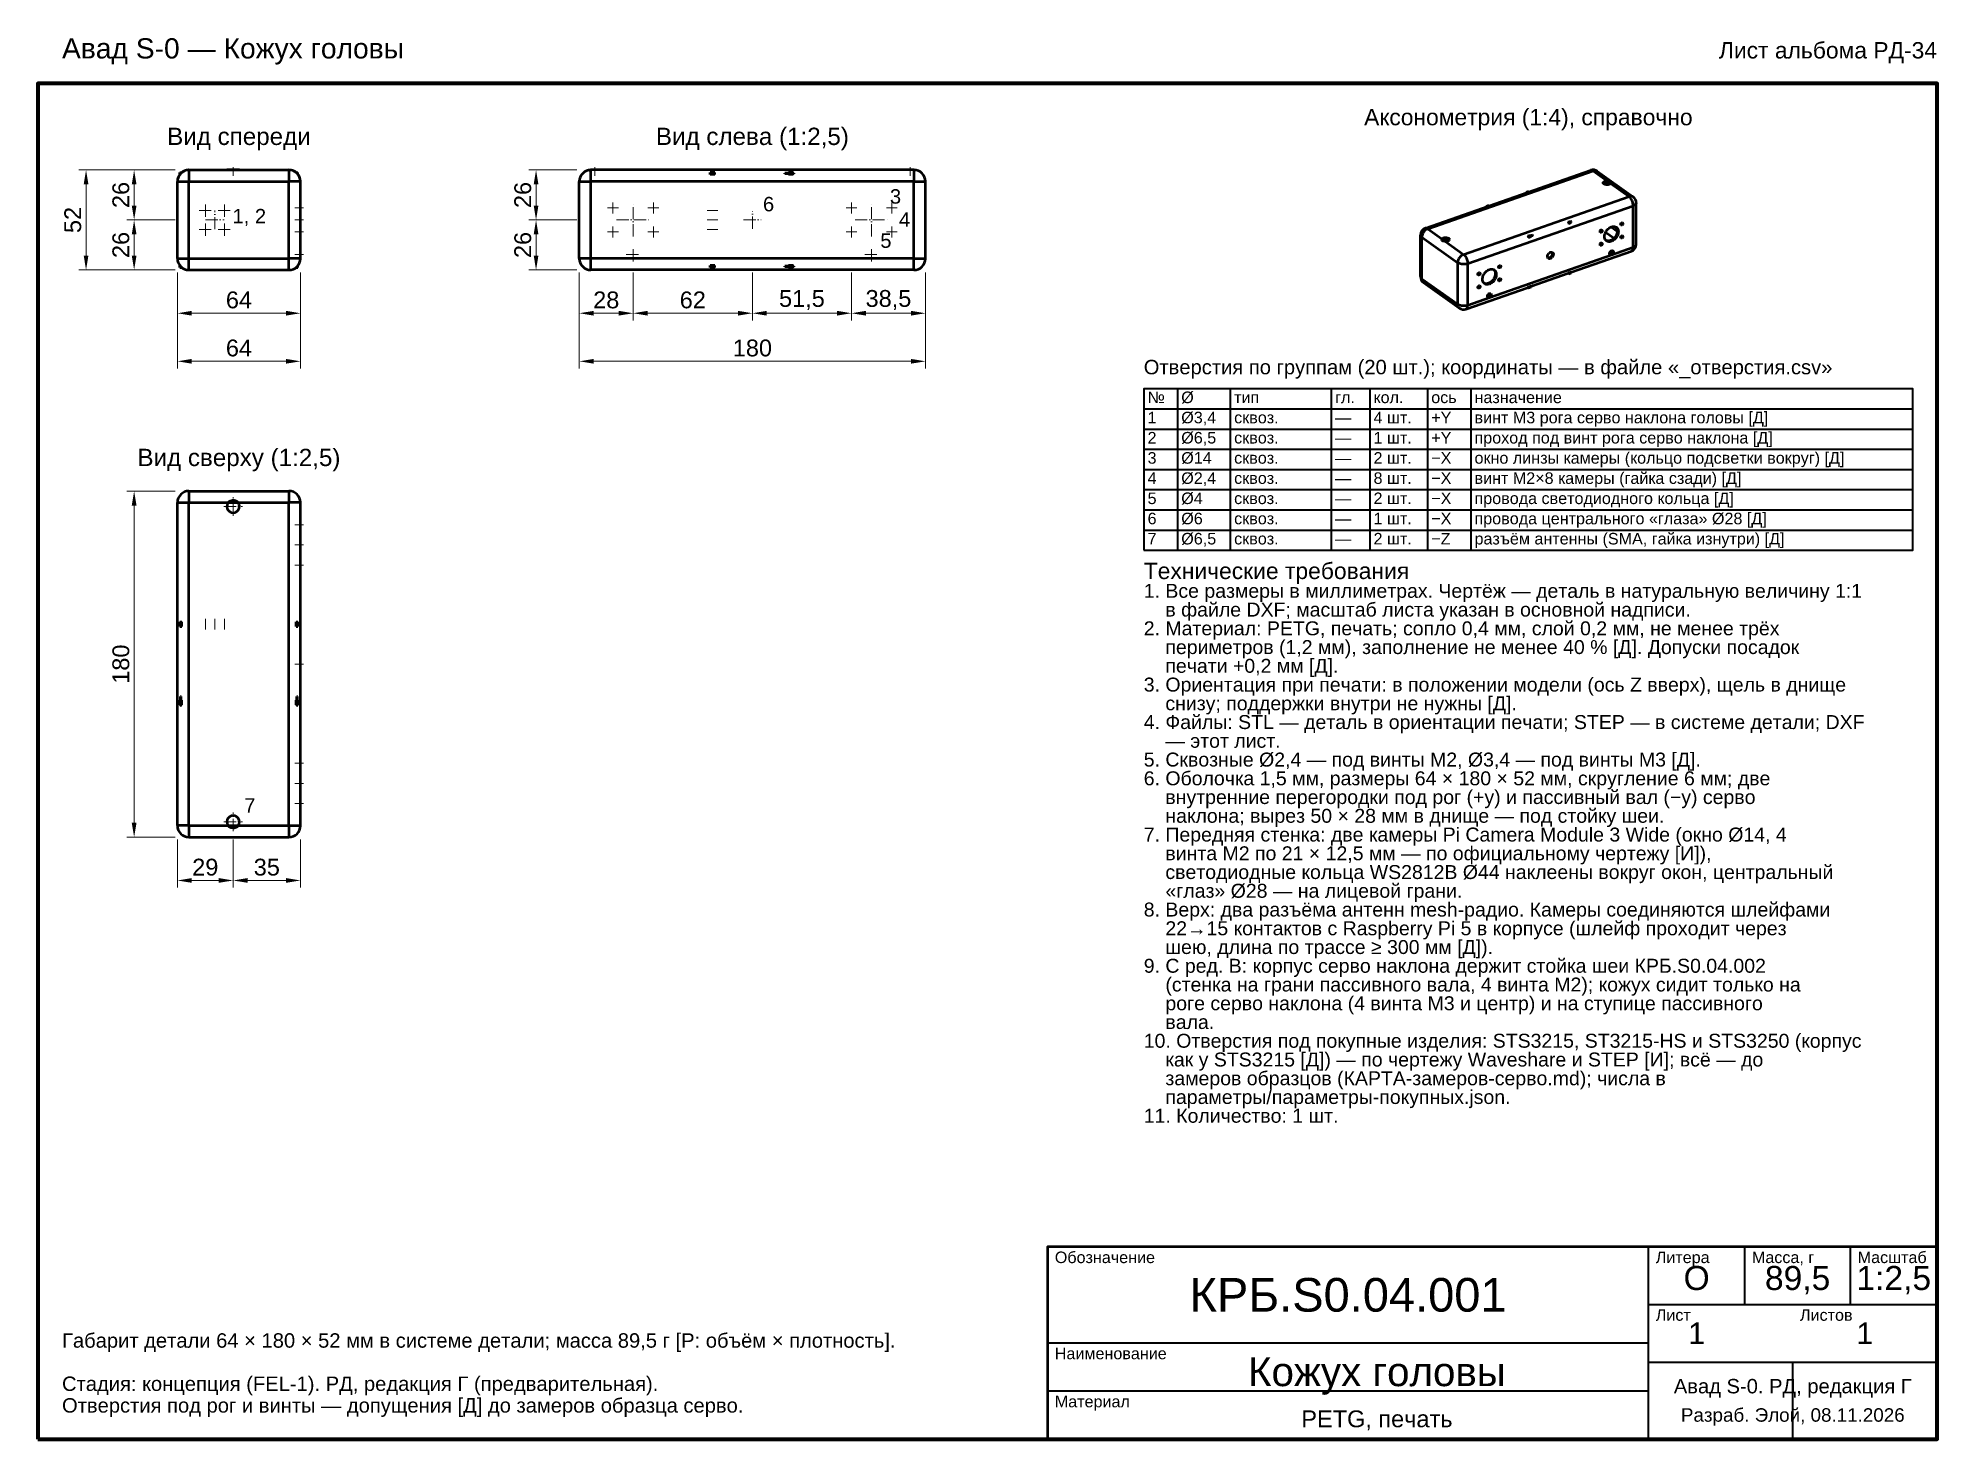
# Model space of a CAD drawing. Header units: millimetres. Extents: x 50 to 1038, y 12 to 741.
import ezdxf
from ezdxf.enums import TextEntityAlignment as Align

# ---------------------------------------------------------------- set-up
doc = ezdxf.new("R2010")
doc.units = ezdxf.units.MM
doc.header["$LTSCALE"] = 2.5
doc.linetypes.add('DASHDOT', pattern=[3.556, 2.54, -0.508, 0, -0.508])
for name, color, linetype, lineweight in [('КОНТУР', 7, 'Continuous', 50), ('ОСИ', 1, 'DASHDOT', 18), ('РАЗМЕРЫ', 5, 'Continuous', 18), ('РАМКА', 7, 'Continuous', 70), ('ТАБЛИЦА', 7, 'Continuous', 35), ('ТЕКСТ', 7, 'Continuous', 25)]:
    doc.layers.add(name, color=color, linetype=linetype, lineweight=lineweight)
doc.styles.add('GOST', font='arial.ttf')
doc.dimstyles.new('GOST', dxfattribs={"dimtxt": 8.75, "dimasz": 7.5, "dimexe": 3.75, "dimexo": 1.25, "dimgap": 2.5, "dimtad": 1, "dimdec": 1, "dimtxsty": 'GOST', "dimcen": 2.5, "dimclrd": 5, "dimclre": 5, "dimclrt": 5, "dimazin": 3, "dimtfac": 1, "dimtmove": 0, "dimatfit": 3, "dimlwd": 18, "dimlwe": 18})

msp = doc.modelspace()

# ---------------------------------------------------------------- texts
at = {"layer": 'ТЕКСТ', "style": 'GOST'}
for s, height, p in [('Авад S-0 — Кожух головы', 10.5, (62.5, 730.5)), ('3', 7.5, (493, 655)), ('1, 2', 7.5, (151.15, 644.75)), ('6', 7.5, (427, 651)), ('4', 7.5, (497.7, 642.95)), ('5', 7.5, (488, 632)), ('Отверстия по группам (20 шт.); координаты — в файле «_отверстия.csv»', 7.5, (625, 566.25)), ('№', 6, (627, 551.25)), ('Ø', 6, (644.5, 551.25)), ('тип', 6, (672, 551.25)), ('гл.', 6, (724.5, 551.25)), ('кол.', 6, (744.5, 551.25)), ('ось', 6, (774.5, 551.25)), ('назначение', 6, (797, 551.25)), ('1', 6, (627, 540.75)), ('Ø3,4', 6, (644.5, 540.75)), ('сквоз.', 6, (672, 540.75)), ('—', 6, (724.5, 540.75)), ('4 шт.', 6, (744.5, 540.75)), ('+Y', 6, (774.5, 540.75)), ('винт M3 рога серво наклона головы [Д]', 6, (797, 540.75)), ('2', 6, (627, 530.25)), ('Ø6,5', 6, (644.5, 530.25)), ('сквоз.', 6, (672, 530.25)), ('1 шт.', 6, (744.5, 530.25)), ('+Y', 6, (774.5, 530.25)), ('проход под винт рога серво наклона [Д]', 6, (797, 530.25)), ('3', 6, (627, 519.75)), ('Ø14', 6, (644.5, 519.75)), ('сквоз.', 6, (672, 519.75)), ('—', 6, (724.5, 530.25)), ('2 шт.', 6, (744.5, 519.75)), ('−X', 6, (774.5, 519.75)), ('окно линзы камеры (кольцо подсветки вокруг) [Д]', 6, (797, 519.75)), ('4', 6, (627, 509.25)), ('Ø2,4', 6, (644.5, 509.25)), ('сквоз.', 6, (672, 509.25)), ('—', 6, (724.5, 519.75)), ('8 шт.', 6, (744.5, 509.25)), ('−X', 6, (774.5, 509.25)), ('винт M2×8 камеры (гайка сзади) [Д]', 6, (797, 509.25)), ('5', 6, (627, 498.75)), ('Ø4', 6, (644.5, 498.75)), ('—', 6, (724.5, 509.25)), ('2 шт.', 6, (744.5, 498.75)), ('−X', 6, (774.5, 498.75)), ('провода светодиодного кольца [Д]', 6, (797, 498.75)), ('6', 6, (627, 488.25)), ('Ø6', 6, (644.5, 488.25)), ('сквоз.', 6, (672, 498.75)), ('—', 6, (724.5, 498.75)), ('1 шт.', 6, (744.5, 488.25)), ('−X', 6, (774.5, 488.25)), ('провода центрального «глаза» Ø28 [Д]', 6, (797, 488.25)), ('Ø6,5', 6, (644.5, 477.75)), ('сквоз.', 6, (672, 488.25)), ('—', 6, (724.5, 488.25)), ('разъём антенны (SMA, гайка изнутри) [Д]', 6, (797, 477.75)), ('7', 6, (627, 477.75)), ('сквоз.', 6, (672, 477.75)), ('—', 6, (724.5, 477.75)), ('2 шт.', 6, (744.5, 477.75)), ('−Z', 6, (774.5, 477.75)), ('Технические требования', 8.5, (625, 459.75)), ('1. Все размеры в миллиметрах. Чертёж — деталь в натуральную величину 1:1', 7.25, (625, 450)), ('    в файле DXF; масштаб листа указан в основной надписи.', 7.25, (625, 440.25)), ('2. Материал: PETG, печать; сопло 0,4 мм, слой 0,2 мм, не менее трёх', 7.25, (625, 430.5)), ('    периметров (1,2 мм), заполнение не менее 40 % [Д]. Допуски посадок', 7.25, (625, 420.75)), ('    печати +0,2 мм [Д].', 7.25, (625, 411)), ('3. Ориентация при печати: в положении модели (ось Z вверх), щель в днище', 7.25, (625, 401.25)), ('    снизу; поддержки внутри не нужны [Д].', 7.25, (625, 391.5)), ('4. Файлы: STL — деталь в ориентации печати; STEP — в системе детали; DXF', 7.25, (625, 381.75)), ('    — этот лист.', 7.25, (625, 372)), ('5. Сквозные Ø2,4 — под винты M2, Ø3,4 — под винты M3 [Д].', 7.25, (625, 362.25)), ('6. Оболочка 1,5 мм, размеры 64 × 180 × 52 мм, скругление 6 мм; две', 7.25, (625, 352.5)), ('7', 7.5, (157.25, 338.25)), ('    внутренние перегородки под рог (+y) и пассивный вал (−y) серво', 7.25, (625, 342.75)), ('    наклона; вырез 50 × 28 мм в днище — под стойку шеи.', 7.25, (625, 333)), ('7. Передняя стенка: две камеры Pi Camera Module 3 Wide (окно Ø14, 4', 7.25, (625, 323.25)), ('    винта M2 по 21 × 12,5 мм — по официальному чертежу [И]),', 7.25, (625, 313.5)), ('    светодиодные кольца WS2812B Ø44 наклеены вокруг окон, центральный', 7.25, (625, 303.75)), ('    «глаз» Ø28 — на лицевой грани.', 7.25, (625, 294)), ('8. Верх: два разъёма антенн mesh-радио. Камеры соединяются шлейфами', 7.25, (625, 284.25)), ('    22→15 контактов с Raspberry Pi 5 в корпусе (шлейф проходит через', 7.25, (625, 274.5)), ('    шею, длина по трассе ≥ 300 мм [Д]).', 7.25, (625, 264.75)), ('9. С ред. В: корпус серво наклона держит стойка шеи КРБ.S0.04.002', 7.25, (625, 255)), ('    (стенка на грани пассивного вала, 4 винта M2); кожух сидит только на', 7.25, (625, 245.25)), ('    роге серво наклона (4 винта M3 и центр) и на ступице пассивного', 7.25, (625, 235.5)), ('    вала.', 7.25, (625, 225.75)), ('10. Отверстия под покупные изделия: STS3215, ST3215-HS и STS3250 (корпус', 7.25, (625, 216)), ('    как у STS3215 [Д]) — по чертежу Waveshare и STEP [И]; всё — до', 7.25, (625, 206.25)), ('    замеров образцов (КАРТА-замеров-серво.md); числа в', 7.25, (625, 196.5)), ('    параметры/параметры-покупных.json.', 7.25, (625, 186.75)), ('11. Количество: 1 шт.', 7.25, (625, 177)), ('Обозначение', 6, (578.75, 104)), ('Литера', 6, (891.25, 104)), ('Масса, г', 6, (941.25, 104)), ('Масштаб', 6, (996.25, 104)), ('Лист', 6, (891.25, 74)), ('Листов', 6, (966.25, 74)), ('Габарит детали 64 × 180 × 52 мм в системе детали; масса 89,5 г [Р: объём × плотность].', 7.5, (62.5, 60)), ('Наименование', 6, (578.75, 54)), ('Стадия: концепция (FEL-1). РД, редакция Г (предварительная).', 7.5, (62.5, 37.5)), ('Отверстия под рог и винты — допущения [Д] до замеров образца серво.', 7.5, (62.5, 26.25)), ('Материал', 6, (578.75, 29))]:
    msp.add_text(s, height=height, dxfattribs=at).set_placement(p)
msp.add_text('Лист альбома РД-34', height=8.5, dxfattribs=at).set_placement((1037.5, 730.5), align=Align.RIGHT)
for s, height, p in [('Аксонометрия (1:4), справочно', 8.5, (825, 700)), ('Вид спереди', 9, (154.5, 690)), ('Вид слева (1:2,5)', 9, (421.5, 690)), ('Вид сверху (1:2,5)', 9, (154.5, 523)), ('О', 12.5, (912.5, 96.25)), ('89,5', 12.5, (965, 96.25)), ('1:2,5', 12.5, (1015, 96.25)), ('КРБ.S0.04.001', 17.5, (731.25, 87.5)), ('1', 11.25, (912.5, 67.5)), ('1', 11.25, (1000, 67.5)), ('Кожух головы', 15, (746.25, 47.5)), ('Авад S-0. РД, редакция Г', 7.5, (962.5, 40)), ('PETG, печать', 8.75, (746.25, 23)), ('Разраб. Элой, 08.11.2026', 7, (962.5, 25))]:
    msp.add_text(s, height=height, dxfattribs=at).set_placement(p, align=Align.MIDDLE_CENTER)

# ---------------------------------------------------------------- dimensions: what is measured, and where the dimension line sits
at = {"layer": 'РАЗМЕРЫ'}
for base, p1, p2 in [((75, 620.5), (122.5, 620.5), (122.5, 672.5)), ((100, 646.5), (122.5, 646.5), (122.5, 672.5)), ((309, 646.5), (331.5, 646.5), (331.5, 672.5)), ((100, 620.5), (122.5, 620.5), (122.5, 646.5)), ((309, 620.5), (331.5, 620.5), (331.5, 646.5)), ((100, 325.5), (122.5, 325.5), (122.5, 505.5))]:
    msp.add_linear_dim(base=base, p1=p1, p2=p2, angle=90, dimstyle='GOST', dxfattribs=at).render()
for base, p1, p2 in [((122.5, 598), (122.5, 620.5), (186.5, 620.5)), ((122.5, 573), (122.5, 620.5), (186.5, 620.5)), ((331.5, 598), (331.5, 620.5), (359.5, 620.5)), ((331.5, 573), (331.5, 620.5), (511.5, 620.5)), ((359.5, 598), (359.5, 620.5), (421.5, 620.5)), ((421.5, 598), (421.5, 620.5), (473, 620.5)), ((473, 598), (473, 620.5), (511.5, 620.5)), ((122.5, 303), (122.5, 325.5), (151.5, 325.5)), ((151.5, 303), (151.5, 325.5), (186.5, 325.5))]:
    msp.add_linear_dim(base=base, p1=p1, p2=p2, dimstyle='GOST', dxfattribs=at).render()

# ---------------------------------------------------------------- linework, layer by layer
at = {"layer": 'КОНТУР'}
for p, q in [((128.5, 672.5), (148.94, 672.5)), ((128.5, 672.5), (148.25, 672.5)), ((154.06, 672.5), (180.5, 672.5)), ((154.75, 672.5), (180.5, 672.5)), ((505.5, 672.5), (337.5, 672.5)), ((771.43, 642.21), (857.45, 672.33)), ((772.67, 641.92), (858.68, 672.03)), ((858.68, 672.03), (866.01, 666.8)), ((860.86, 671.84), (879.51, 658.53)), ((122.5, 626.5), (122.5, 666.5)), ((123.8, 670.23), (123.8, 671.2)), ((123.8, 671.2), (124.77, 671.2)), ((124.1, 670.9), (124.1, 670.58)), ((124.1, 670.9), (124.42, 670.9)), ((128.5, 666.5), (180.5, 666.5)), ((128.5, 626.5), (128.5, 666.5)), ((180.5, 626.5), (180.5, 666.5)), ((184.23, 671.2), (185.2, 671.2)), ((184.58, 670.9), (184.9, 670.9)), ((184.9, 670.9), (184.9, 670.58)), ((185.2, 670.23), (185.2, 671.2)), ((186.5, 653.95), (186.5, 666.5)), ((186.5, 626.5), (186.5, 666.5)), ((331.5, 626.5), (331.5, 666.5)), ((331.5, 626.5), (331.5, 666.5)), ((505.5, 666.5), (337.5, 666.5)), ((337.5, 626.5), (337.5, 666.5)), ((399.5, 670.23), (399.5, 671.2)), ((402, 671.2), (399.5, 671.2)), ((402, 670.23), (399.5, 670.23)), ((402, 670.23), (402, 671.2)), ((440.2, 670.9), (438.4, 670.9)), ((440.2, 670.58), (438.4, 670.58)), ((440.2, 670.23), (440.2, 671.2)), ((442.7, 671.2), (440.2, 671.2)), ((442.7, 670.23), (440.2, 670.23)), ((442.7, 670.23), (442.7, 671.2)), ((443, 670.9), (442.7, 670.9)), ((443, 670.58), (442.7, 670.58)), ((505.5, 626.5), (505.5, 666.5)), ((511.5, 626.5), (511.5, 666.5)), ((866.04, 665.99), (867.33, 665.06)), ((867.85, 665.49), (877.33, 658.72)), ((791.32, 628.61), (877.33, 658.72)), ((793.47, 623.83), (879.48, 653.94)), ((803.14, 653.68), (804.42, 654.13)), ((803.14, 653.31), (803.14, 653.68)), ((803.14, 653.68), (803.48, 653.43)), ((803.25, 653.44), (803.25, 653.35)), ((803.25, 653.44), (803.33, 653.38)), ((804.42, 654.13), (804.76, 653.88)), ((823.98, 660.97), (825.26, 661.42)), ((823.98, 660.97), (824.32, 660.73)), ((823.98, 660.61), (823.98, 660.97)), ((825.26, 661.42), (825.6, 661.18)), ((879.48, 632.29), (879.48, 653.94)), ((881.08, 633.83), (881.08, 655.48)), ((772.67, 641.92), (780, 636.69)), ((845.64, 645.5), (846.92, 645.95)), ((845.64, 645.5), (845.99, 645.26)), ((845.99, 645.26), (847.27, 645.7)), ((845.99, 644.73), (845.99, 645.26)), ((845.99, 644.73), (847.27, 645.18)), ((846.92, 645.95), (847.27, 645.7)), ((847.27, 645.18), (847.27, 645.7)), ((868.05, 642.9), (871.25, 640.61)), ((768.92, 617.02), (768.92, 638.67)), ((769.6, 637.6), (788.24, 624.29)), ((769.6, 615.95), (769.6, 637.6)), ((781.84, 635.38), (791.32, 628.61)), ((824.78, 637.9), (824.93, 637.96)), ((824.8, 638.21), (826.08, 638.66)), ((824.8, 638.21), (825.15, 637.96)), ((824.89, 637.65), (825.04, 637.7)), ((824.93, 637.96), (825.04, 637.87)), ((825.04, 637.87), (825.04, 637.7)), ((825.15, 637.96), (826.43, 638.41)), ((825.15, 637.44), (825.15, 637.96)), ((825.15, 637.44), (826.43, 637.88)), ((826.08, 638.66), (826.43, 638.41)), ((826.36, 638.46), (827.13, 638.73)), ((826.43, 638.19), (827.25, 638.47)), ((826.43, 637.88), (826.43, 638.41)), ((865.16, 640.08), (869.53, 636.96)), ((868.21, 628.35), (879.48, 632.29)), ((123.8, 621.8), (123.8, 622.77)), ((124.1, 622.42), (124.1, 622.1)), ((128.5, 626.5), (180.5, 626.5)), ((184.9, 622.42), (184.9, 622.1)), ((185.2, 621.8), (185.2, 622.77)), ((505.5, 626.5), (337.5, 626.5)), ((402, 622.77), (399.5, 622.77)), ((399.5, 621.8), (399.5, 622.77)), ((402, 621.8), (402, 622.77)), ((440.2, 622.42), (438.4, 622.42)), ((442.7, 622.77), (440.2, 622.77)), ((440.2, 621.8), (440.2, 622.77)), ((442.7, 621.8), (442.7, 622.77)), ((443, 622.42), (442.7, 622.42)), ((788.24, 602.64), (788.24, 624.29)), ((793.47, 602.18), (793.47, 623.83)), ((804.73, 606.12), (868.21, 628.35)), ((809.93, 622.2), (809.61, 622.43)), ((809.64, 622.46), (809.96, 622.23)), ((847.27, 619.33), (878.57, 630.29)), ((123.8, 621.8), (124.77, 621.8)), ((124.1, 622.1), (124.42, 622.1)), ((128.5, 620.5), (180.5, 620.5)), ((184.23, 621.8), (185.2, 621.8)), ((184.58, 622.1), (184.9, 622.1)), ((505.5, 620.5), (337.5, 620.5)), ((402, 621.8), (399.5, 621.8)), ((440.2, 622.1), (438.4, 622.1)), ((442.7, 621.8), (440.2, 621.8)), ((443, 622.1), (442.7, 622.1)), ((769.6, 615.95), (788.24, 602.64)), ((770.49, 613.97), (789.14, 600.66)), ((826.43, 612.03), (845.65, 618.76)), ((826.43, 612.12), (827.25, 612.41)), ((826.43, 612.07), (827.13, 612.31)), ((827.08, 612.35), (827.13, 612.31)), ((845.64, 618.77), (845.99, 618.52)), ((845.99, 619.04), (847.27, 619.49)), ((845.99, 618.52), (845.99, 619.04)), ((845.99, 618.52), (847.27, 618.97)), ((847.27, 618.97), (847.27, 619.49)), ((792.55, 600.17), (824.81, 611.47)), ((793.47, 602.18), (804.73, 606.12)), ((824.78, 611.49), (824.93, 611.54)), ((824.8, 611.47), (825.15, 611.22)), ((824.89, 611.58), (825.04, 611.63)), ((824.93, 611.54), (825.04, 611.46)), ((825.04, 611.63), (825.04, 611.46)), ((825.15, 611.75), (826.43, 612.2)), ((825.15, 611.22), (825.15, 611.75)), ((825.15, 611.22), (826.43, 611.67)), ((826.43, 611.67), (826.43, 612.2)), ((128.5, 505.5), (180.5, 505.5)), ((128.5, 505.5), (180.5, 505.5)), ((122.5, 331.5), (122.5, 499.5)), ((128.5, 331.5), (128.5, 499.5)), ((128.5, 499.5), (148.94, 499.5)), ((148.94, 499.5), (154.06, 499.5)), ((154.06, 499.5), (180.5, 499.5)), ((180.5, 331.5), (180.5, 499.5)), ((186.5, 331.5), (186.5, 499.5)), ((123.8, 437.5), (124.77, 437.5)), ((123.8, 435), (123.8, 437.5)), ((123.8, 435), (124.77, 435)), ((124.77, 435), (124.77, 437.5)), ((184.23, 435), (184.23, 437.5)), ((184.23, 437.5), (185.2, 437.5)), ((184.23, 435), (185.2, 435)), ((185.2, 435), (185.2, 437.5)), ((123.8, 396.8), (124.77, 396.8)), ((123.8, 394.3), (123.8, 396.8)), ((124.1, 396.8), (124.1, 398.6)), ((124.42, 396.8), (124.42, 398.6)), ((124.77, 394.3), (124.77, 396.8)), ((184.23, 394.3), (184.23, 396.8)), ((184.23, 396.8), (185.2, 396.8)), ((184.58, 396.8), (184.58, 398.6)), ((184.9, 396.8), (184.9, 398.6)), ((185.2, 394.3), (185.2, 396.8)), ((123.8, 394.3), (124.77, 394.3)), ((124.1, 394), (124.1, 394.3)), ((124.42, 394), (124.42, 394.3)), ((184.23, 394.3), (185.2, 394.3)), ((184.58, 394), (184.58, 394.3)), ((184.9, 394), (184.9, 394.3)), ((128.5, 331.5), (148.94, 331.5)), ((148.94, 331.5), (154.06, 331.5)), ((154.06, 331.5), (180.5, 331.5)), ((128.5, 325.5), (180.5, 325.5))]:
    msp.add_line(p, q, dxfattribs=at)
for points in [[(128.5, 672.5), (128.5, 671.75), (128.5, 671), (128.5, 670.25), (128.5, 669.5), (128.5, 668.75), (128.5, 668), (128.5, 667.25), (128.5, 666.5)], [(148.94, 672.5), (148.85, 672.5), (148.77, 672.5), (148.68, 672.5), (148.59, 672.5), (148.51, 672.5), (148.42, 672.5), (148.34, 672.5), (148.25, 672.5)], [(148.25, 672.5), (149.06, 672.5), (149.88, 672.5), (150.69, 672.5), (151.5, 672.5), (152.31, 672.5), (153.12, 672.5), (153.94, 672.5), (154.75, 672.5)], [(154.75, 672.5), (153.94, 672.5), (153.12, 672.5), (152.31, 672.5), (151.5, 672.5), (150.69, 672.5), (149.88, 672.5), (149.06, 672.5), (148.25, 672.5)], [(154.06, 672.5), (153.42, 672.47), (152.78, 672.42), (152.14, 672.38), (151.5, 672.37), (150.86, 672.38), (150.22, 672.42), (149.58, 672.47), (148.94, 672.5)], [(154.75, 672.5), (154.66, 672.5), (154.58, 672.5), (154.49, 672.5), (154.41, 672.5), (154.32, 672.5), (154.23, 672.5), (154.15, 672.5), (154.06, 672.5)], [(180.5, 672.5), (180.5, 671.75), (180.5, 671), (180.5, 670.25), (180.5, 669.5), (180.5, 668.75), (180.5, 668), (180.5, 667.25), (180.5, 666.5)], [(337.5, 672.5), (337.34, 672.5), (337.19, 672.49), (337.03, 672.48), (336.87, 672.47), (336.72, 672.45), (336.56, 672.43), (336.4, 672.4), (336.25, 672.37)], [(336.52, 672.42), (336.54, 672.42), (336.55, 672.42), (336.56, 672.43), (336.57, 672.43), (336.59, 672.43), (336.6, 672.43), (336.61, 672.43), (336.63, 672.44)], [(336.72, 672.45), (336.75, 672.45), (336.79, 672.46), (336.82, 672.46), (336.86, 672.47), (336.89, 672.47), (336.93, 672.47), (336.96, 672.48), (337, 672.48)], [(337.01, 672.48), (337.01, 672.48), (337.02, 672.48), (337.02, 672.48), (337.02, 672.48), (337.03, 672.48), (337.03, 672.48), (337.04, 672.48), (337.04, 672.48)], [(337.5, 666.5), (337.5, 667.25), (337.5, 668), (337.5, 668.75), (337.5, 669.5), (337.5, 670.25), (337.5, 671), (337.5, 671.75), (337.5, 672.5)], [(506.75, 672.37), (506.6, 672.4), (506.44, 672.43), (506.28, 672.45), (506.13, 672.47), (505.97, 672.48), (505.81, 672.49), (505.66, 672.5), (505.5, 672.5)], [(505.5, 672.5), (505.5, 671.75), (505.5, 671), (505.5, 670.25), (505.5, 669.5), (505.5, 668.75), (505.5, 668), (505.5, 667.25), (505.5, 666.5)], [(857.45, 672.33), (857.61, 672.37), (857.77, 672.38), (857.94, 672.37), (858.1, 672.33), (858.25, 672.28), (858.4, 672.21), (858.55, 672.13), (858.68, 672.03)], [(860.86, 671.84), (860.62, 671.99), (860.36, 672.1), (860.08, 672.17), (859.8, 672.2), (859.52, 672.2), (859.24, 672.18), (858.96, 672.12), (858.68, 672.03)], [(122.5, 666.5), (123.25, 666.5), (124, 666.5), (124.75, 666.5), (125.5, 666.5), (126.25, 666.5), (127, 666.5), (127.75, 666.5), (128.5, 666.5)], [(186.5, 666.5), (185.75, 666.5), (185, 666.5), (184.25, 666.5), (183.5, 666.5), (182.75, 666.5), (182, 666.5), (181.25, 666.5), (180.5, 666.5)], [(331.5, 666.5), (332.25, 666.5), (333, 666.5), (333.75, 666.5), (334.5, 666.5), (335.25, 666.5), (336, 666.5), (336.75, 666.5), (337.5, 666.5)], [(438.4, 670.9), (438.4, 670.86), (438.4, 670.82), (438.4, 670.78), (438.4, 670.74), (438.4, 670.7), (438.4, 670.66), (438.4, 670.62), (438.4, 670.58)], [(438.4, 670.58), (438.4, 670.62), (438.4, 670.66), (438.4, 670.7), (438.4, 670.74), (438.4, 670.78), (438.4, 670.82), (438.4, 670.86), (438.4, 670.9)], [(438.4, 670.58), (438.4, 670.62), (438.4, 670.66), (438.4, 670.7), (438.4, 670.74), (438.4, 670.78), (438.4, 670.82), (438.4, 670.86), (438.4, 670.9)], [(443, 670.9), (443, 670.86), (443, 670.82), (443, 670.78), (443, 670.74), (443, 670.7), (443, 670.66), (443, 670.62), (443, 670.58)], [(443, 670.58), (443, 670.62), (443, 670.66), (443, 670.7), (443, 670.74), (443, 670.78), (443, 670.82), (443, 670.86), (443, 670.9)], [(443, 670.58), (443, 670.62), (443, 670.66), (443, 670.7), (443, 670.74), (443, 670.78), (443, 670.82), (443, 670.86), (443, 670.9)], [(505.5, 666.5), (506.25, 666.5), (507, 666.5), (507.75, 666.5), (508.5, 666.5), (509.25, 666.5), (510, 666.5), (510.75, 666.5), (511.5, 666.5)], [(863.87, 665.79), (863.9, 665.95), (863.97, 666.09), (864.06, 666.22), (864.18, 666.32), (864.31, 666.42), (864.45, 666.5), (864.59, 666.56), (864.74, 666.62)], [(867.85, 665.49), (867.48, 665.15), (867.01, 664.94), (866.51, 664.82), (866, 664.77), (865.49, 664.79), (864.99, 664.88), (864.51, 665.05), (864.09, 665.34), (863.87, 665.79)], [(864.04, 665.38), (864.12, 665.46), (864.19, 665.52), (864.28, 665.58), (864.37, 665.64), (864.46, 665.69), (864.55, 665.73), (864.64, 665.77), (864.74, 665.81)], [(864.74, 666.62), (864.89, 666.67), (865.05, 666.71), (865.21, 666.74), (865.37, 666.77), (865.53, 666.79), (865.69, 666.8), (865.85, 666.8), (866.01, 666.8)], [(864.74, 665.81), (864.89, 665.86), (865.05, 665.9), (865.21, 665.93), (865.37, 665.96), (865.53, 665.97), (865.69, 665.99), (865.85, 665.99), (866.01, 665.99)], [(866.01, 666.8), (866.3, 666.78), (866.59, 666.73), (866.87, 666.65), (867.14, 666.54), (867.4, 666.41), (867.64, 666.25), (867.84, 666.04), (867.94, 665.77)], [(866.01, 665.99), (866.24, 665.97), (866.47, 665.93), (866.7, 665.88), (866.92, 665.8), (867.14, 665.71), (867.34, 665.61), (867.54, 665.48), (867.73, 665.34)], [(867.94, 665.77), (867.94, 665.73), (867.93, 665.7), (867.92, 665.66), (867.91, 665.62), (867.9, 665.59), (867.88, 665.56), (867.87, 665.52), (867.85, 665.49)], [(186.5, 651.55), (186.5, 651.85), (186.5, 652.15), (186.5, 652.45), (186.5, 652.75), (186.5, 653.05), (186.5, 653.35), (186.5, 653.65), (186.5, 653.95)], [(879.51, 658.53), (879.26, 658.68), (879, 658.79), (878.73, 658.86), (878.44, 658.89), (878.16, 658.89), (877.88, 658.86), (877.6, 658.81), (877.33, 658.72)], [(879.48, 653.94), (879.45, 654.48), (879.37, 655.02), (879.25, 655.54), (879.1, 656.06), (878.9, 656.56), (878.67, 657.05), (878.4, 657.52), (878.09, 657.96), (877.74, 658.37), (877.33, 658.72)], [(881.08, 655.48), (881.03, 655.19), (880.91, 654.92), (880.73, 654.69), (880.51, 654.49), (880.27, 654.32), (880.02, 654.17), (879.75, 654.05), (879.48, 653.94)], [(186.5, 641.45), (186.5, 642.29), (186.5, 643.13), (186.5, 643.98), (186.5, 644.82), (186.5, 645.66), (186.5, 646.5), (186.5, 647.34), (186.5, 648.18), (186.5, 649.02), (186.5, 649.87), (186.5, 650.71), (186.5, 651.55)], [(772.67, 641.92), (772.21, 641.72), (771.77, 641.46), (771.36, 641.15), (770.99, 640.8), (770.66, 640.42), (770.36, 640), (770.11, 639.56), (769.9, 639.09), (769.74, 638.61), (769.64, 638.11), (769.6, 637.6)], [(772.67, 641.92), (772.54, 642.01), (772.39, 642.1), (772.24, 642.16), (772.09, 642.22), (771.92, 642.25), (771.76, 642.27), (771.59, 642.25), (771.43, 642.21)], [(845.64, 645.5), (845.69, 645.41), (845.74, 645.31), (845.78, 645.22), (845.83, 645.12), (845.87, 645.03), (845.91, 644.93), (845.95, 644.83), (845.99, 644.73)], [(865.67, 635.61), (865.29, 635.96), (865, 636.38), (864.79, 636.85), (864.67, 637.35), (864.63, 637.86), (864.65, 638.37), (864.74, 638.88), (864.87, 639.38), (865.06, 639.86), (865.28, 640.32), (865.54, 640.76), (865.84, 641.18), (866.17, 641.57), (866.54, 641.94), (866.94, 642.26), (867.36, 642.55), (867.81, 642.8), (868.29, 642.99), (868.79, 643.11), (869.3, 643.16), (869.81, 643.12), (870.31, 642.98), (870.76, 642.73)], [(870.47, 642.9), (870.8, 642.5), (871.04, 642.04), (871.19, 641.54), (871.25, 641.03), (871.25, 640.51), (871.18, 639.99), (871.06, 639.49), (870.89, 638.99), (870.67, 638.52), (870.41, 638.07), (870.12, 637.64), (869.79, 637.24), (869.43, 636.86), (869.03, 636.52), (868.61, 636.22), (868.16, 635.97), (867.68, 635.77)], [(870.76, 642.73), (871.13, 642.39), (871.43, 641.97), (871.63, 641.51), (871.75, 641.01), (871.8, 640.51), (871.78, 640), (871.7, 639.49), (871.56, 639), (871.39, 638.52), (871.17, 638.06), (870.91, 637.62), (870.62, 637.21), (870.29, 636.81), (869.93, 636.45), (869.55, 636.12), (869.13, 635.83), (868.68, 635.58), (868.21, 635.38)], [(873.15, 643.83), (873.01, 644.03), (872.98, 644.28), (873.04, 644.52), (873.16, 644.75), (873.33, 644.93), (873.54, 645.07), (873.79, 645.12), (874.03, 645.05)], [(873.05, 644.17), (873.04, 644.17), (873.03, 644.16), (873.02, 644.16), (873.02, 644.16), (873.01, 644.16), (873, 644.15), (872.99, 644.15), (872.98, 644.15)], [(873.66, 645.11), (873.66, 644.96), (873.63, 644.81), (873.58, 644.67), (873.51, 644.54), (873.42, 644.42), (873.31, 644.32), (873.19, 644.23), (873.05, 644.17)], [(873.59, 643.79), (873.53, 643.77), (873.48, 643.76), (873.42, 643.75), (873.37, 643.75), (873.31, 643.76), (873.25, 643.77), (873.2, 643.8), (873.15, 643.83)], [(874.03, 645.05), (874.15, 644.9), (874.2, 644.71), (874.19, 644.51), (874.13, 644.33), (874.04, 644.15), (873.92, 644), (873.76, 643.88), (873.59, 643.79)], [(186.5, 639.05), (186.5, 639.35), (186.5, 639.65), (186.5, 639.95), (186.5, 640.25), (186.5, 640.55), (186.5, 640.85), (186.5, 641.15), (186.5, 641.45)], [(768.92, 638.67), (768.94, 638.51), (768.98, 638.35), (769.05, 638.2), (769.13, 638.06), (769.23, 637.93), (769.35, 637.81), (769.47, 637.7), (769.6, 637.6)], [(779.91, 636.37), (779.91, 636.41), (779.92, 636.46), (779.92, 636.5), (779.93, 636.54), (779.95, 636.58), (779.96, 636.62), (779.98, 636.65), (780, 636.69)], [(781.84, 635.38), (781.54, 635.39), (781.24, 635.42), (780.95, 635.47), (780.66, 635.55), (780.39, 635.67), (780.15, 635.85), (779.98, 636.09), (779.91, 636.37)], [(780, 636.69), (780.07, 636.79), (780.15, 636.87), (780.25, 636.95), (780.34, 637.02), (780.45, 637.08), (780.56, 637.13), (780.67, 637.18), (780.78, 637.22)], [(780.06, 635.96), (780.13, 636.04), (780.21, 636.11), (780.29, 636.17), (780.39, 636.23), (780.48, 636.29), (780.58, 636.33), (780.68, 636.38), (780.78, 636.41)], [(780.78, 637.22), (781.22, 637.34), (781.67, 637.4), (782.12, 637.4), (782.58, 637.36), (783.02, 637.25), (783.44, 637.08), (783.8, 636.8), (783.97, 636.39)], [(780.78, 636.41), (781.16, 636.52), (781.56, 636.58), (781.96, 636.6), (782.36, 636.58), (782.75, 636.51), (783.13, 636.4), (783.5, 636.24), (783.8, 635.99)], [(783.97, 636.39), (783.88, 636.09), (783.67, 635.86), (783.4, 635.68), (783.1, 635.56), (782.79, 635.47), (782.48, 635.41), (782.16, 635.38), (781.84, 635.38)], [(824.78, 637.9), (824.79, 637.87), (824.81, 637.84), (824.82, 637.81), (824.83, 637.78), (824.85, 637.74), (824.86, 637.71), (824.88, 637.68), (824.89, 637.65)], [(824.8, 638.21), (824.82, 638.18), (824.84, 638.15), (824.85, 638.12), (824.87, 638.08), (824.88, 638.05), (824.9, 638.02), (824.91, 637.99), (824.93, 637.96)], [(825.04, 637.7), (825.06, 637.67), (825.07, 637.64), (825.09, 637.6), (825.1, 637.57), (825.11, 637.54), (825.13, 637.5), (825.14, 637.47), (825.15, 637.44)], [(826.68, 638.57), (826.69, 638.54), (826.71, 638.51), (826.73, 638.48), (826.74, 638.44), (826.76, 638.41), (826.77, 638.38), (826.79, 638.35), (826.8, 638.32)], [(827.13, 638.73), (827.15, 638.7), (827.16, 638.66), (827.17, 638.63), (827.19, 638.6), (827.2, 638.57), (827.22, 638.54), (827.23, 638.5), (827.25, 638.47)], [(862.4, 640.06), (862.25, 640.26), (862.23, 640.51), (862.28, 640.76), (862.4, 640.98), (862.58, 641.17), (862.79, 641.3), (863.04, 641.36), (863.27, 641.28)], [(862.3, 640.41), (862.29, 640.4), (862.28, 640.4), (862.27, 640.4), (862.26, 640.4), (862.26, 640.39), (862.25, 640.39), (862.24, 640.39), (862.23, 640.39)], [(862.4, 633.3), (862.25, 633.5), (862.23, 633.75), (862.28, 633.99), (862.4, 634.22), (862.58, 634.4), (862.79, 634.54), (863.04, 634.59), (863.27, 634.52)], [(862.3, 633.64), (862.29, 633.64), (862.28, 633.64), (862.27, 633.63), (862.26, 633.63), (862.26, 633.63), (862.25, 633.62), (862.24, 633.62), (862.23, 633.62)], [(862.91, 641.34), (862.91, 641.19), (862.88, 641.05), (862.83, 640.91), (862.75, 640.78), (862.66, 640.66), (862.56, 640.56), (862.44, 640.47), (862.3, 640.41)], [(862.91, 634.58), (862.91, 634.43), (862.88, 634.28), (862.83, 634.14), (862.75, 634.01), (862.66, 633.89), (862.56, 633.79), (862.44, 633.7), (862.3, 633.64)], [(862.84, 640.02), (862.78, 640.01), (862.73, 639.99), (862.67, 639.99), (862.61, 639.99), (862.56, 640), (862.5, 640.01), (862.45, 640.03), (862.4, 640.06)], [(862.84, 633.26), (862.78, 633.24), (862.73, 633.23), (862.67, 633.22), (862.61, 633.22), (862.56, 633.23), (862.5, 633.24), (862.45, 633.27), (862.4, 633.3)], [(863.27, 641.28), (863.4, 641.13), (863.45, 640.94), (863.44, 640.75), (863.38, 640.56), (863.29, 640.39), (863.16, 640.24), (863.01, 640.11), (862.84, 640.02)], [(863.27, 634.52), (863.4, 634.37), (863.45, 634.18), (863.44, 633.98), (863.38, 633.8), (863.29, 633.62), (863.16, 633.47), (863.01, 633.35), (862.84, 633.26)], [(867.68, 635.77), (867.4, 635.68), (867.12, 635.62), (866.83, 635.58), (866.54, 635.56), (866.25, 635.58), (865.96, 635.63), (865.68, 635.71), (865.42, 635.82)], [(868.21, 635.38), (867.9, 635.29), (867.57, 635.22), (867.24, 635.18), (866.91, 635.19), (866.58, 635.23), (866.26, 635.31), (865.95, 635.44), (865.67, 635.61)], [(873.15, 637.06), (873.01, 637.26), (872.98, 637.51), (873.04, 637.76), (873.16, 637.98), (873.33, 638.17), (873.54, 638.3), (873.79, 638.35), (874.03, 638.28)], [(873.05, 637.41), (873.04, 637.4), (873.03, 637.4), (873.02, 637.4), (873.02, 637.39), (873.01, 637.39), (873, 637.39), (872.99, 637.39), (872.98, 637.38)], [(873.66, 638.34), (873.66, 638.19), (873.63, 638.05), (873.58, 637.91), (873.51, 637.78), (873.42, 637.66), (873.31, 637.55), (873.19, 637.47), (873.05, 637.41)], [(873.59, 637.02), (873.53, 637), (873.48, 636.99), (873.42, 636.99), (873.37, 636.99), (873.31, 636.99), (873.25, 637.01), (873.2, 637.03), (873.15, 637.06)], [(874.03, 638.28), (874.15, 638.13), (874.2, 637.94), (874.19, 637.75), (874.13, 637.56), (874.04, 637.39), (873.92, 637.23), (873.76, 637.11), (873.59, 637.02)], [(878.57, 630.29), (878.82, 630.42), (879.03, 630.63), (879.19, 630.87), (879.3, 631.14), (879.39, 631.42), (879.44, 631.71), (879.47, 632), (879.48, 632.29)], [(879.48, 632.29), (879.75, 632.4), (880.02, 632.52), (880.27, 632.67), (880.51, 632.84), (880.73, 633.04), (880.91, 633.27), (881.03, 633.54), (881.08, 633.83)], [(122.5, 626.5), (123.25, 626.5), (124, 626.5), (124.75, 626.5), (125.5, 626.5), (126.25, 626.5), (127, 626.5), (127.75, 626.5), (128.5, 626.5)], [(128.5, 620.5), (128.5, 621.25), (128.5, 622), (128.5, 622.75), (128.5, 623.5), (128.5, 624.25), (128.5, 625), (128.5, 625.75), (128.5, 626.5)], [(186.5, 626.5), (185.75, 626.5), (185, 626.5), (184.25, 626.5), (183.5, 626.5), (182.75, 626.5), (182, 626.5), (181.25, 626.5), (180.5, 626.5)], [(180.5, 620.5), (180.5, 621.25), (180.5, 622), (180.5, 622.75), (180.5, 623.5), (180.5, 624.25), (180.5, 625), (180.5, 625.75), (180.5, 626.5)], [(186.5, 626.5), (186.5, 627), (186.5, 627.5), (186.5, 628), (186.5, 628.5), (186.5, 629), (186.5, 629.5), (186.5, 630), (186.5, 630.5)], [(337.5, 626.5), (336.75, 626.5), (336, 626.5), (335.25, 626.5), (334.5, 626.5), (333.75, 626.5), (333, 626.5), (332.25, 626.5), (331.5, 626.5)], [(337.5, 620.5), (337.5, 621.25), (337.5, 622), (337.5, 622.75), (337.5, 623.5), (337.5, 624.25), (337.5, 625), (337.5, 625.75), (337.5, 626.5)], [(438.4, 622.42), (438.4, 622.38), (438.4, 622.34), (438.4, 622.3), (438.4, 622.26), (438.4, 622.22), (438.4, 622.18), (438.4, 622.14), (438.4, 622.1)], [(438.4, 622.1), (438.4, 622.14), (438.4, 622.18), (438.4, 622.22), (438.4, 622.26), (438.4, 622.3), (438.4, 622.34), (438.4, 622.38), (438.4, 622.42)], [(438.4, 622.1), (438.4, 622.14), (438.4, 622.18), (438.4, 622.22), (438.4, 622.26), (438.4, 622.3), (438.4, 622.34), (438.4, 622.38), (438.4, 622.42)], [(443, 622.42), (443, 622.38), (443, 622.34), (443, 622.3), (443, 622.26), (443, 622.22), (443, 622.18), (443, 622.14), (443, 622.1)], [(443, 622.1), (443, 622.14), (443, 622.18), (443, 622.22), (443, 622.26), (443, 622.3), (443, 622.34), (443, 622.38), (443, 622.42)], [(443, 622.1), (443, 622.14), (443, 622.18), (443, 622.22), (443, 622.26), (443, 622.3), (443, 622.34), (443, 622.38), (443, 622.42)], [(505.5, 620.5), (505.5, 621.25), (505.5, 622), (505.5, 622.75), (505.5, 623.5), (505.5, 624.25), (505.5, 625), (505.5, 625.75), (505.5, 626.5)], [(505.5, 626.5), (506.25, 626.5), (507, 626.5), (507.75, 626.5), (508.5, 626.5), (509.25, 626.5), (510, 626.5), (510.75, 626.5), (511.5, 626.5)], [(791.32, 628.61), (790.85, 628.41), (790.41, 628.15), (790, 627.84), (789.63, 627.49), (789.3, 627.1), (789, 626.69), (788.75, 626.25), (788.54, 625.78), (788.38, 625.3), (788.28, 624.8), (788.24, 624.29)], [(793.47, 623.83), (792.95, 623.68), (792.42, 623.57), (791.88, 623.51), (791.34, 623.49), (790.8, 623.51), (790.26, 623.56), (789.73, 623.66), (789.21, 623.81), (788.71, 624.01), (788.24, 624.29)], [(791.32, 628.61), (791.72, 628.26), (792.08, 627.85), (792.39, 627.41), (792.66, 626.94), (792.89, 626.45), (793.08, 625.95), (793.24, 625.43), (793.36, 624.9), (793.44, 624.37), (793.47, 623.83)], [(809.67, 621.6), (809.52, 621.8), (809.49, 622.05), (809.55, 622.3), (809.67, 622.52), (809.84, 622.71), (810.06, 622.84), (810.3, 622.89), (810.54, 622.82)], [(810.18, 622.88), (810.18, 622.73), (810.15, 622.59), (810.09, 622.45), (810.02, 622.32), (809.93, 622.2), (809.82, 622.09), (809.7, 622.01), (809.57, 621.94)], [(810.54, 622.82), (810.67, 622.67), (810.72, 622.48), (810.71, 622.29), (810.65, 622.1), (810.56, 621.93), (810.43, 621.77), (810.28, 621.65), (810.11, 621.56)], [(835.38, 626.53), (835.06, 626.92), (834.94, 627.41), (834.98, 627.91), (835.14, 628.39), (835.39, 628.83), (835.72, 629.21), (836.12, 629.52), (836.59, 629.72), (837.09, 629.76), (837.56, 629.58)], [(835.93, 626.82), (835.84, 626.79), (835.74, 626.76), (835.64, 626.75), (835.54, 626.74), (835.44, 626.73), (835.34, 626.74), (835.24, 626.75), (835.15, 626.77)], [(836.47, 626.43), (836.34, 626.39), (836.2, 626.36), (836.05, 626.35), (835.91, 626.35), (835.77, 626.37), (835.63, 626.4), (835.5, 626.46), (835.38, 626.53)], [(837.26, 629.73), (837.43, 629.32), (837.47, 628.87), (837.39, 628.43), (837.22, 628.01), (836.99, 627.63), (836.69, 627.29), (836.34, 627.02), (835.93, 626.82)], [(837.56, 629.58), (837.87, 629.21), (838, 628.74), (837.97, 628.25), (837.83, 627.78), (837.6, 627.35), (837.29, 626.97), (836.91, 626.66), (836.47, 626.43)], [(867.49, 628.41), (867.24, 628.75), (867.19, 629.16), (867.29, 629.57), (867.49, 629.94), (867.78, 630.25), (868.13, 630.48), (868.54, 630.57), (868.94, 630.45)], [(867.68, 628.73), (867.63, 628.71), (867.58, 628.7), (867.53, 628.69), (867.48, 628.68), (867.42, 628.68), (867.37, 628.67), (867.32, 628.67), (867.27, 628.68)], [(868.21, 628.35), (868.12, 628.32), (868.03, 628.3), (867.94, 628.29), (867.84, 628.29), (867.75, 628.3), (867.66, 628.33), (867.57, 628.36), (867.49, 628.41)], [(868.62, 630.56), (868.69, 630.29), (868.69, 630.01), (868.62, 629.73), (868.51, 629.47), (868.35, 629.23), (868.16, 629.03), (867.93, 628.85), (867.68, 628.73)], [(868.94, 630.45), (869.15, 630.2), (869.23, 629.88), (869.22, 629.56), (869.12, 629.24), (868.96, 628.96), (868.76, 628.7), (868.51, 628.49), (868.21, 628.35)], [(768.92, 617.02), (768.94, 616.86), (768.98, 616.7), (769.05, 616.55), (769.13, 616.41), (769.23, 616.28), (769.35, 616.16), (769.47, 616.05), (769.6, 615.95)], [(770.49, 613.97), (770.28, 614.15), (770.09, 614.36), (769.93, 614.6), (769.81, 614.85), (769.72, 615.11), (769.65, 615.39), (769.61, 615.67), (769.6, 615.95)], [(798.92, 617.84), (798.77, 618.04), (798.74, 618.29), (798.8, 618.53), (798.92, 618.76), (799.09, 618.94), (799.31, 619.08), (799.55, 619.13), (799.79, 619.06)], [(798.82, 618.18), (798.81, 618.18), (798.8, 618.17), (798.79, 618.17), (798.78, 618.17), (798.77, 618.17), (798.76, 618.16), (798.75, 618.16), (798.74, 618.16)], [(798.92, 611.07), (798.77, 611.27), (798.74, 611.52), (798.8, 611.77), (798.92, 611.99), (799.09, 612.18), (799.31, 612.31), (799.55, 612.36), (799.79, 612.29)], [(799.43, 619.12), (799.43, 618.97), (799.4, 618.82), (799.34, 618.68), (799.27, 618.55), (799.18, 618.43), (799.07, 618.33), (798.95, 618.24), (798.82, 618.18)], [(799.43, 612.35), (799.43, 612.2), (799.4, 612.06), (799.34, 611.92), (799.27, 611.79), (799.18, 611.67), (799.07, 611.56), (798.95, 611.48), (798.82, 611.41)], [(799.35, 617.8), (799.3, 617.78), (799.24, 617.77), (799.19, 617.76), (799.13, 617.76), (799.07, 617.77), (799.02, 617.78), (798.97, 617.81), (798.92, 617.84)], [(799.79, 619.06), (799.91, 618.91), (799.97, 618.72), (799.95, 618.52), (799.9, 618.34), (799.8, 618.16), (799.68, 618.01), (799.53, 617.89), (799.35, 617.8)], [(799.79, 612.29), (799.91, 612.14), (799.97, 611.95), (799.95, 611.76), (799.9, 611.57), (799.8, 611.4), (799.68, 611.24), (799.53, 611.12), (799.35, 611.03)], [(802.19, 613.38), (801.81, 613.73), (801.51, 614.15), (801.31, 614.62), (801.19, 615.12), (801.15, 615.63), (801.17, 616.15), (801.25, 616.65), (801.39, 617.15), (801.57, 617.63), (801.8, 618.09), (802.06, 618.54), (802.36, 618.96), (802.69, 619.35), (803.06, 619.71), (803.45, 620.04), (803.88, 620.33), (804.33, 620.57), (804.81, 620.76), (805.31, 620.89), (805.82, 620.94), (806.33, 620.9), (806.82, 620.75), (807.27, 620.51)], [(804.19, 613.54), (803.91, 613.45), (803.63, 613.39), (803.34, 613.35), (803.05, 613.34), (802.76, 613.35), (802.48, 613.4), (802.2, 613.48), (801.93, 613.6)], [(804.73, 613.16), (804.41, 613.06), (804.09, 612.99), (803.76, 612.96), (803.43, 612.96), (803.1, 613), (802.78, 613.08), (802.47, 613.21), (802.19, 613.38)], [(806.99, 620.68), (807.32, 620.28), (807.56, 619.81), (807.7, 619.32), (807.77, 618.8), (807.76, 618.28), (807.7, 617.76), (807.57, 617.26), (807.4, 616.77), (807.19, 616.29), (806.93, 615.84), (806.64, 615.41), (806.31, 615.01), (805.94, 614.64), (805.55, 614.3), (805.12, 614), (804.67, 613.74), (804.19, 613.54)], [(807.27, 620.51), (807.65, 620.16), (807.94, 619.75), (808.15, 619.28), (808.27, 618.79), (808.31, 618.28), (808.29, 617.77), (808.21, 617.27), (808.08, 616.77), (807.9, 616.3), (807.68, 615.84), (807.43, 615.4), (807.13, 614.98), (806.81, 614.59), (806.45, 614.22), (806.06, 613.89), (805.64, 613.6), (805.2, 613.35), (804.73, 613.16)], [(809.57, 621.94), (809.56, 621.94), (809.55, 621.94), (809.54, 621.94), (809.53, 621.93), (809.52, 621.93), (809.51, 621.93), (809.5, 621.93), (809.49, 621.92)], [(809.67, 614.83), (809.52, 615.04), (809.49, 615.29), (809.55, 615.53), (809.67, 615.75), (809.84, 615.94), (810.06, 616.08), (810.3, 616.13), (810.54, 616.05)], [(809.57, 615.18), (809.56, 615.18), (809.55, 615.17), (809.54, 615.17), (809.53, 615.17), (809.52, 615.16), (809.51, 615.16), (809.5, 615.16), (809.49, 615.16)], [(810.18, 616.11), (810.18, 615.97), (810.15, 615.82), (810.09, 615.68), (810.02, 615.55), (809.93, 615.43), (809.82, 615.33), (809.7, 615.24), (809.57, 615.18)], [(810.11, 621.56), (810.05, 621.54), (809.99, 621.53), (809.94, 621.53), (809.88, 621.53), (809.83, 621.53), (809.77, 621.55), (809.72, 621.57), (809.67, 621.6)], [(810.11, 614.8), (810.05, 614.78), (809.99, 614.77), (809.94, 614.76), (809.88, 614.76), (809.83, 614.77), (809.77, 614.78), (809.72, 614.8), (809.67, 614.83)], [(810.54, 616.05), (810.67, 615.91), (810.72, 615.72), (810.71, 615.52), (810.65, 615.33), (810.56, 615.16), (810.43, 615.01), (810.28, 614.88), (810.11, 614.8)], [(827.25, 612.41), (827.23, 612.39), (827.22, 612.38), (827.2, 612.37), (827.19, 612.36), (827.18, 612.35), (827.16, 612.34), (827.15, 612.32), (827.13, 612.31)], [(845.99, 619.04), (845.95, 619), (845.91, 618.96), (845.87, 618.92), (845.83, 618.89), (845.79, 618.85), (845.74, 618.82), (845.69, 618.79), (845.64, 618.77)], [(793.47, 602.18), (792.95, 602.02), (792.42, 601.92), (791.88, 601.86), (791.34, 601.84), (790.8, 601.86), (790.26, 601.91), (789.73, 602.01), (789.21, 602.16), (788.71, 602.36), (788.24, 602.64)], [(789.14, 600.66), (788.92, 600.84), (788.73, 601.05), (788.58, 601.28), (788.45, 601.54), (788.36, 601.8), (788.29, 602.08), (788.26, 602.36), (788.24, 602.64)], [(798.82, 611.41), (798.81, 611.41), (798.8, 611.41), (798.79, 611.41), (798.78, 611.4), (798.77, 611.4), (798.76, 611.4), (798.75, 611.4), (798.74, 611.39)], [(799.35, 611.03), (799.3, 611.01), (799.24, 611), (799.19, 611), (799.13, 611), (799.07, 611), (799.02, 611.02), (798.97, 611.04), (798.92, 611.07)], [(804, 606.19), (803.76, 606.52), (803.71, 606.94), (803.81, 607.35), (804.01, 607.72), (804.29, 608.03), (804.65, 608.25), (805.06, 608.34), (805.46, 608.22)], [(804.19, 606.5), (804.14, 606.49), (804.09, 606.47), (804.04, 606.46), (803.99, 606.45), (803.94, 606.45), (803.89, 606.45), (803.84, 606.45), (803.79, 606.45)], [(804.73, 606.12), (804.64, 606.09), (804.55, 606.07), (804.45, 606.06), (804.36, 606.06), (804.26, 606.08), (804.17, 606.1), (804.08, 606.14), (804, 606.19)], [(805.13, 608.34), (805.21, 608.07), (805.2, 607.78), (805.14, 607.51), (805.02, 607.25), (804.87, 607.01), (804.67, 606.8), (804.45, 606.63), (804.19, 606.5)], [(805.46, 608.22), (805.66, 607.97), (805.75, 607.66), (805.73, 607.33), (805.64, 607.02), (805.48, 606.73), (805.27, 606.48), (805.02, 606.27), (804.73, 606.12)], [(824.89, 611.58), (824.88, 611.57), (824.86, 611.56), (824.85, 611.54), (824.83, 611.53), (824.82, 611.52), (824.81, 611.51), (824.79, 611.5), (824.78, 611.49)], [(824.93, 611.54), (824.91, 611.53), (824.9, 611.52), (824.88, 611.51), (824.87, 611.5), (824.85, 611.5), (824.84, 611.49), (824.82, 611.48), (824.8, 611.47)], [(825.15, 611.75), (825.14, 611.73), (825.13, 611.72), (825.11, 611.7), (825.1, 611.69), (825.09, 611.68), (825.07, 611.66), (825.06, 611.65), (825.04, 611.63)], [(792.55, 600.17), (792.81, 600.31), (793.02, 600.51), (793.18, 600.76), (793.29, 601.03), (793.38, 601.31), (793.43, 601.59), (793.46, 601.88), (793.47, 602.18)], [(128.5, 505.5), (128.5, 504.75), (128.5, 504), (128.5, 503.25), (128.5, 502.5), (128.5, 501.75), (128.5, 501), (128.5, 500.25), (128.5, 499.5)], [(180.5, 505.5), (180.5, 504.75), (180.5, 504), (180.5, 503.25), (180.5, 502.5), (180.5, 501.75), (180.5, 501), (180.5, 500.25), (180.5, 499.5)], [(122.5, 499.5), (123.25, 499.5), (124, 499.5), (124.75, 499.5), (125.5, 499.5), (126.25, 499.5), (127, 499.5), (127.75, 499.5), (128.5, 499.5)], [(148.94, 499.5), (149.45, 500.03), (150.07, 500.42), (150.77, 500.67), (151.5, 500.75), (152.23, 500.67), (152.93, 500.42), (153.55, 500.03), (154.06, 499.5)], [(148.99, 499.56), (148.99, 499.57), (149, 499.58), (149, 499.58), (149.01, 499.59), (149.01, 499.59), (149.02, 499.6), (149.03, 499.61), (149.03, 499.61)], [(149.26, 499.86), (149.27, 499.86), (149.28, 499.87), (149.29, 499.88), (149.29, 499.89), (149.3, 499.89), (149.31, 499.9), (149.32, 499.91), (149.33, 499.92)], [(149.71, 500.21), (149.73, 500.23), (149.76, 500.24), (149.78, 500.26), (149.8, 500.27), (149.83, 500.29), (149.85, 500.3), (149.88, 500.32), (149.9, 500.33)], [(150.6, 500.62), (151.07, 500.72), (151.55, 500.75), (152.03, 500.71), (152.5, 500.59), (152.95, 500.41), (153.36, 500.16), (153.74, 499.86), (154.06, 499.5)], [(186.5, 499.5), (185.75, 499.5), (185, 499.5), (184.25, 499.5), (183.5, 499.5), (182.75, 499.5), (182, 499.5), (181.25, 499.5), (180.5, 499.5)], [(124.1, 398.6), (124.14, 398.6), (124.18, 398.6), (124.22, 398.6), (124.26, 398.6), (124.3, 398.6), (124.34, 398.6), (124.38, 398.6), (124.42, 398.6)], [(124.42, 398.6), (124.38, 398.6), (124.34, 398.6), (124.3, 398.6), (124.26, 398.6), (124.22, 398.6), (124.18, 398.6), (124.14, 398.6), (124.1, 398.6)], [(124.1, 398.6), (124.14, 398.6), (124.18, 398.6), (124.22, 398.6), (124.26, 398.6), (124.3, 398.6), (124.34, 398.6), (124.38, 398.6), (124.42, 398.6)], [(184.58, 398.6), (184.62, 398.6), (184.66, 398.6), (184.7, 398.6), (184.74, 398.6), (184.78, 398.6), (184.82, 398.6), (184.86, 398.6), (184.9, 398.6)], [(184.9, 398.6), (184.86, 398.6), (184.82, 398.6), (184.78, 398.6), (184.74, 398.6), (184.7, 398.6), (184.66, 398.6), (184.62, 398.6), (184.58, 398.6)], [(184.58, 398.6), (184.62, 398.6), (184.66, 398.6), (184.7, 398.6), (184.74, 398.6), (184.78, 398.6), (184.82, 398.6), (184.86, 398.6), (184.9, 398.6)], [(124.42, 394), (124.38, 394), (124.34, 394), (124.3, 394), (124.26, 394), (124.22, 394), (124.18, 394), (124.14, 394), (124.1, 394)], [(124.1, 394), (124.14, 394), (124.18, 394), (124.22, 394), (124.26, 394), (124.3, 394), (124.34, 394), (124.38, 394), (124.42, 394)], [(124.1, 394), (124.14, 394), (124.18, 394), (124.22, 394), (124.26, 394), (124.3, 394), (124.34, 394), (124.38, 394), (124.42, 394)], [(184.58, 394), (184.62, 394), (184.66, 394), (184.7, 394), (184.74, 394), (184.78, 394), (184.82, 394), (184.86, 394), (184.9, 394)], [(184.58, 394), (184.62, 394), (184.66, 394), (184.7, 394), (184.74, 394), (184.78, 394), (184.82, 394), (184.86, 394), (184.9, 394)], [(184.9, 394), (184.86, 394), (184.82, 394), (184.78, 394), (184.74, 394), (184.7, 394), (184.66, 394), (184.62, 394), (184.58, 394)], [(128.5, 331.5), (127.75, 331.5), (127, 331.5), (126.25, 331.5), (125.5, 331.5), (124.75, 331.5), (124, 331.5), (123.25, 331.5), (122.5, 331.5)], [(128.5, 331.5), (128.5, 330.75), (128.5, 330), (128.5, 329.25), (128.5, 328.5), (128.5, 327.75), (128.5, 327), (128.5, 326.25), (128.5, 325.5)], [(148.94, 331.5), (148.94, 331.5), (148.94, 331.5), (148.94, 331.5), (148.94, 331.5), (148.94, 331.5), (148.94, 331.5), (148.94, 331.5), (148.94, 331.5)], [(154.06, 331.5), (153.55, 330.97), (152.93, 330.58), (152.23, 330.33), (151.5, 330.25), (150.77, 330.33), (150.07, 330.58), (149.45, 330.97), (148.94, 331.5)], [(152.4, 330.38), (151.94, 330.28), (151.46, 330.25), (150.99, 330.29), (150.53, 330.4), (150.09, 330.57), (149.68, 330.81), (149.3, 331.11), (148.98, 331.45)], [(153.29, 330.79), (153.27, 330.77), (153.24, 330.76), (153.22, 330.74), (153.2, 330.73), (153.17, 330.71), (153.15, 330.7), (153.12, 330.68), (153.1, 330.67)], [(153.74, 331.14), (153.73, 331.14), (153.72, 331.13), (153.71, 331.12), (153.71, 331.11), (153.7, 331.11), (153.69, 331.1), (153.68, 331.09), (153.67, 331.08)], [(154.01, 331.44), (154.01, 331.43), (154, 331.42), (154, 331.42), (153.99, 331.41), (153.99, 331.41), (153.98, 331.4), (153.97, 331.39), (153.97, 331.39)], [(180.5, 331.5), (181.25, 331.5), (182, 331.5), (182.75, 331.5), (183.5, 331.5), (184.25, 331.5), (185, 331.5), (185.75, 331.5), (186.5, 331.5)], [(180.5, 331.5), (180.5, 330.75), (180.5, 330), (180.5, 329.25), (180.5, 328.5), (180.5, 327.75), (180.5, 327), (180.5, 326.25), (180.5, 325.5)]]:
    msp.add_lwpolyline(points, dxfattribs=at)
for centre, radius, start, end in [((128.5, 666.5), 6, 90, 180), ((128.5, 666.5), 6, 90, 128.43321), ((180.5, 666.5), 6, 51.56679, 90), ((180.5, 666.5), 6, 0, 90), ((180.5, 666.5), 6, 0, 90), ((337.5, 666.5), 6, 90, 180), ((337.5, 666.5), 6, 90, 180), ((505.5, 666.5), 6, 0, 90), ((505.5, 666.5), 6, 0, 90), ((858.68, 668.79), 3.75, 54.47036, 109.29534), ((128.5, 666.5), 6, 141.56679, 180), ((128.5, 666.5), 6, 137.16657, 141.56679), ((128.5, 666.5), 6, 132.83343, 137.16657), ((128.5, 666.5), 6, 128.43321, 132.83343), ((180.5, 666.5), 6, 38.43321, 42.83343), ((180.5, 666.5), 6, 0, 38.43321), ((877.33, 655.48), 3.75, 0, 54.47036), ((772.67, 638.67), 3.75, 109.29534, 180), ((877.33, 633.83), 3.75, 289.29534, 0), ((128.5, 626.5), 6, 180, 270), ((180.5, 626.5), 6, 270, 360), ((180.5, 626.5), 6, 317.16657, 321.56679), ((337.5, 626.5), 6, 180, 270), ((337.5, 626.5), 6, 180, 270), ((505.5, 626.5), 6, 270, 360), ((505.5, 626.5), 6, 270, 360), ((180.5, 626.5), 6, 308.43321, 312.83343), ((772.67, 617.02), 3.75, 180, 234.47036), ((791.32, 603.71), 3.75, 234.47036, 289.29534), ((128.5, 499.5), 6, 90, 180), ((128.5, 499.5), 6, 90, 180), ((180.5, 499.5), 6, 0, 90), ((180.5, 499.5), 6, 0, 90), ((151.5, 497.5), 3.25, 180, 37.97987), ((151.5, 497.5), 3.25, 142.02013, 180), ((151.5, 333.5), 3.25, 322.02013, 180), ((128.5, 331.5), 6, 180, 270), ((151.5, 333.5), 3.25, 180, 217.97987), ((180.5, 331.5), 6, 270, 0), ((180.5, 331.5), 6, 270, 0)]:
    msp.add_arc(centre, radius, start, end, dxfattribs=at)
at = {"layer": 'ОСИ'}
for p, q in [((151.5, 674), (151.5, 669.5)), ((151.5, 674), (151.5, 669.5)), ((339.5, 674), (339.5, 669.5)), ((503.5, 674), (503.5, 669.5)), ((137.05, 648.15), (137.05, 654.75)), ((146.95, 648.15), (146.95, 654.75)), ((188, 652.75), (183.5, 652.75)), ((188, 652.75), (183.5, 652.75)), ((188, 652.75), (183.5, 652.75)), ((188, 652.75), (183.5, 652.75)), ((346.2, 652.75), (351.8, 652.75)), ((349, 649.95), (349, 655.55)), ((359.5, 637.9), (359.5, 655.1)), ((367.2, 652.75), (372.8, 652.75)), ((370, 649.95), (370, 655.55)), ((470.2, 652.75), (475.8, 652.75)), ((473, 649.95), (473, 655.55)), ((483.5, 637.9), (483.5, 655.1)), ((491.2, 652.75), (496.8, 652.75)), ((494, 649.95), (494, 655.55)), ((133.75, 651.45), (140.35, 651.45)), ((137.05, 638.25), (137.05, 644.85)), ((137.15, 646.5), (146.85, 646.5)), ((142, 641.65), (142, 651.35)), ((143.65, 651.45), (150.25, 651.45)), ((146.95, 638.25), (146.95, 644.85)), ((188, 646.5), (183.5, 646.5)), ((188, 646.5), (183.5, 646.5)), ((188, 646.5), (183.5, 646.5)), ((349, 637.45), (349, 643.05)), ((350.9, 646.5), (368.1, 646.5)), ((370, 637.45), (370, 643.05)), ((403.5, 651.45), (398, 651.45)), ((403.5, 651.45), (398, 651.45)), ((403.5, 646.5), (398, 646.5)), ((416.9, 646.5), (426.1, 646.5)), ((421.5, 641.9), (421.5, 651.1)), ((473, 637.45), (473, 643.05)), ((474.9, 646.5), (492.1, 646.5)), ((494, 637.45), (494, 643.05)), ((133.75, 641.55), (140.35, 641.55)), ((143.65, 641.55), (150.25, 641.55)), ((188, 640.25), (183.5, 640.25)), ((188, 640.25), (183.5, 640.25)), ((188, 640.25), (183.5, 640.25)), ((188, 640.25), (183.5, 640.25)), ((346.2, 640.25), (351.8, 640.25)), ((359.5, 624.9), (359.5, 632.1)), ((367.2, 640.25), (372.8, 640.25)), ((403.5, 641.55), (398, 641.55)), ((403.5, 641.55), (398, 641.55)), ((470.2, 640.25), (475.8, 640.25)), ((483.5, 624.9), (483.5, 632.1)), ((491.2, 640.25), (496.8, 640.25)), ((188, 628.5), (183.5, 628.5)), ((188, 628.5), (183.5, 628.5)), ((355.9, 628.5), (363.1, 628.5)), ((479.9, 628.5), (487.1, 628.5)), ((146.65, 497.5), (156.35, 497.5)), ((151.5, 492.65), (151.5, 502.35)), ((188, 488), (183.5, 488)), ((188, 488), (183.5, 488)), ((188, 477.5), (183.5, 477.5)), ((188, 477.5), (183.5, 477.5)), ((188, 467), (183.5, 467)), ((188, 467), (183.5, 467)), ((137.05, 433.5), (137.05, 439)), ((137.05, 433.5), (137.05, 439)), ((142, 433.5), (142, 439)), ((146.95, 433.5), (146.95, 439)), ((146.95, 433.5), (146.95, 439)), ((188, 415.5), (183.5, 415.5)), ((188, 364), (183.5, 364)), ((188, 364), (183.5, 364)), ((188, 353.5), (183.5, 353.5)), ((188, 353.5), (183.5, 353.5)), ((151.5, 328.65), (151.5, 338.35)), ((188, 343), (183.5, 343)), ((188, 343), (183.5, 343)), ((146.65, 333.5), (156.35, 333.5))]:
    msp.add_line(p, q, dxfattribs=at)
at = {"layer": 'РАМКА', "lineweight": 70}
msp.add_lwpolyline([(50, 12.5), (1037.5, 12.5), (1037.5, 717.5), (50, 717.5), (50, 12.5)], dxfattribs=at)
at = {"layer": 'ТАБЛИЦА'}
for p, q in [((642.5, 558.75), (642.5, 474.75)), ((670, 558.75), (670, 474.75)), ((722.5, 558.75), (722.5, 474.75)), ((742.5, 558.75), (742.5, 474.75)), ((772.5, 558.75), (772.5, 474.75)), ((795, 558.75), (795, 474.75)), ((625, 548.25), (1025, 548.25)), ((625, 537.75), (1025, 537.75)), ((625, 527.25), (1025, 527.25)), ((625, 516.75), (1025, 516.75)), ((625, 506.25), (1025, 506.25)), ((625, 495.75), (1025, 495.75)), ((625, 485.25), (1025, 485.25)), ((887.5, 12.5), (887.5, 112.5)), ((937.5, 82.5), (937.5, 112.5)), ((992.5, 82.5), (992.5, 112.5)), ((887.5, 82.5), (1037.5, 82.5)), ((575, 62.5), (887.5, 62.5)), ((887.5, 52.5), (1037.5, 52.5)), ((962.5, 12.5), (962.5, 52.5)), ((575, 37.5), (887.5, 37.5))]:
    msp.add_line(p, q, dxfattribs=at)
at = {"layer": 'ТАБЛИЦА', "lineweight": 35}
msp.add_lwpolyline([(625, 474.75), (1025, 474.75), (1025, 558.75), (625, 558.75), (625, 474.75)], dxfattribs=at)
at = {"layer": 'ТАБЛИЦА', "lineweight": 50}
msp.add_lwpolyline([(575, 12.5), (1037.5, 12.5), (1037.5, 112.5), (575, 112.5), (575, 12.5)], dxfattribs=at)

msp.set_redraw_order([(e.dxf.handle, doc.entitydb.next_handle()) for e in msp.query("TEXT MTEXT ATTDEF DIMENSION ARC_DIMENSION")])  # texts and dimensions are drawn at this point

doc.saveas('drawing.dxf')
